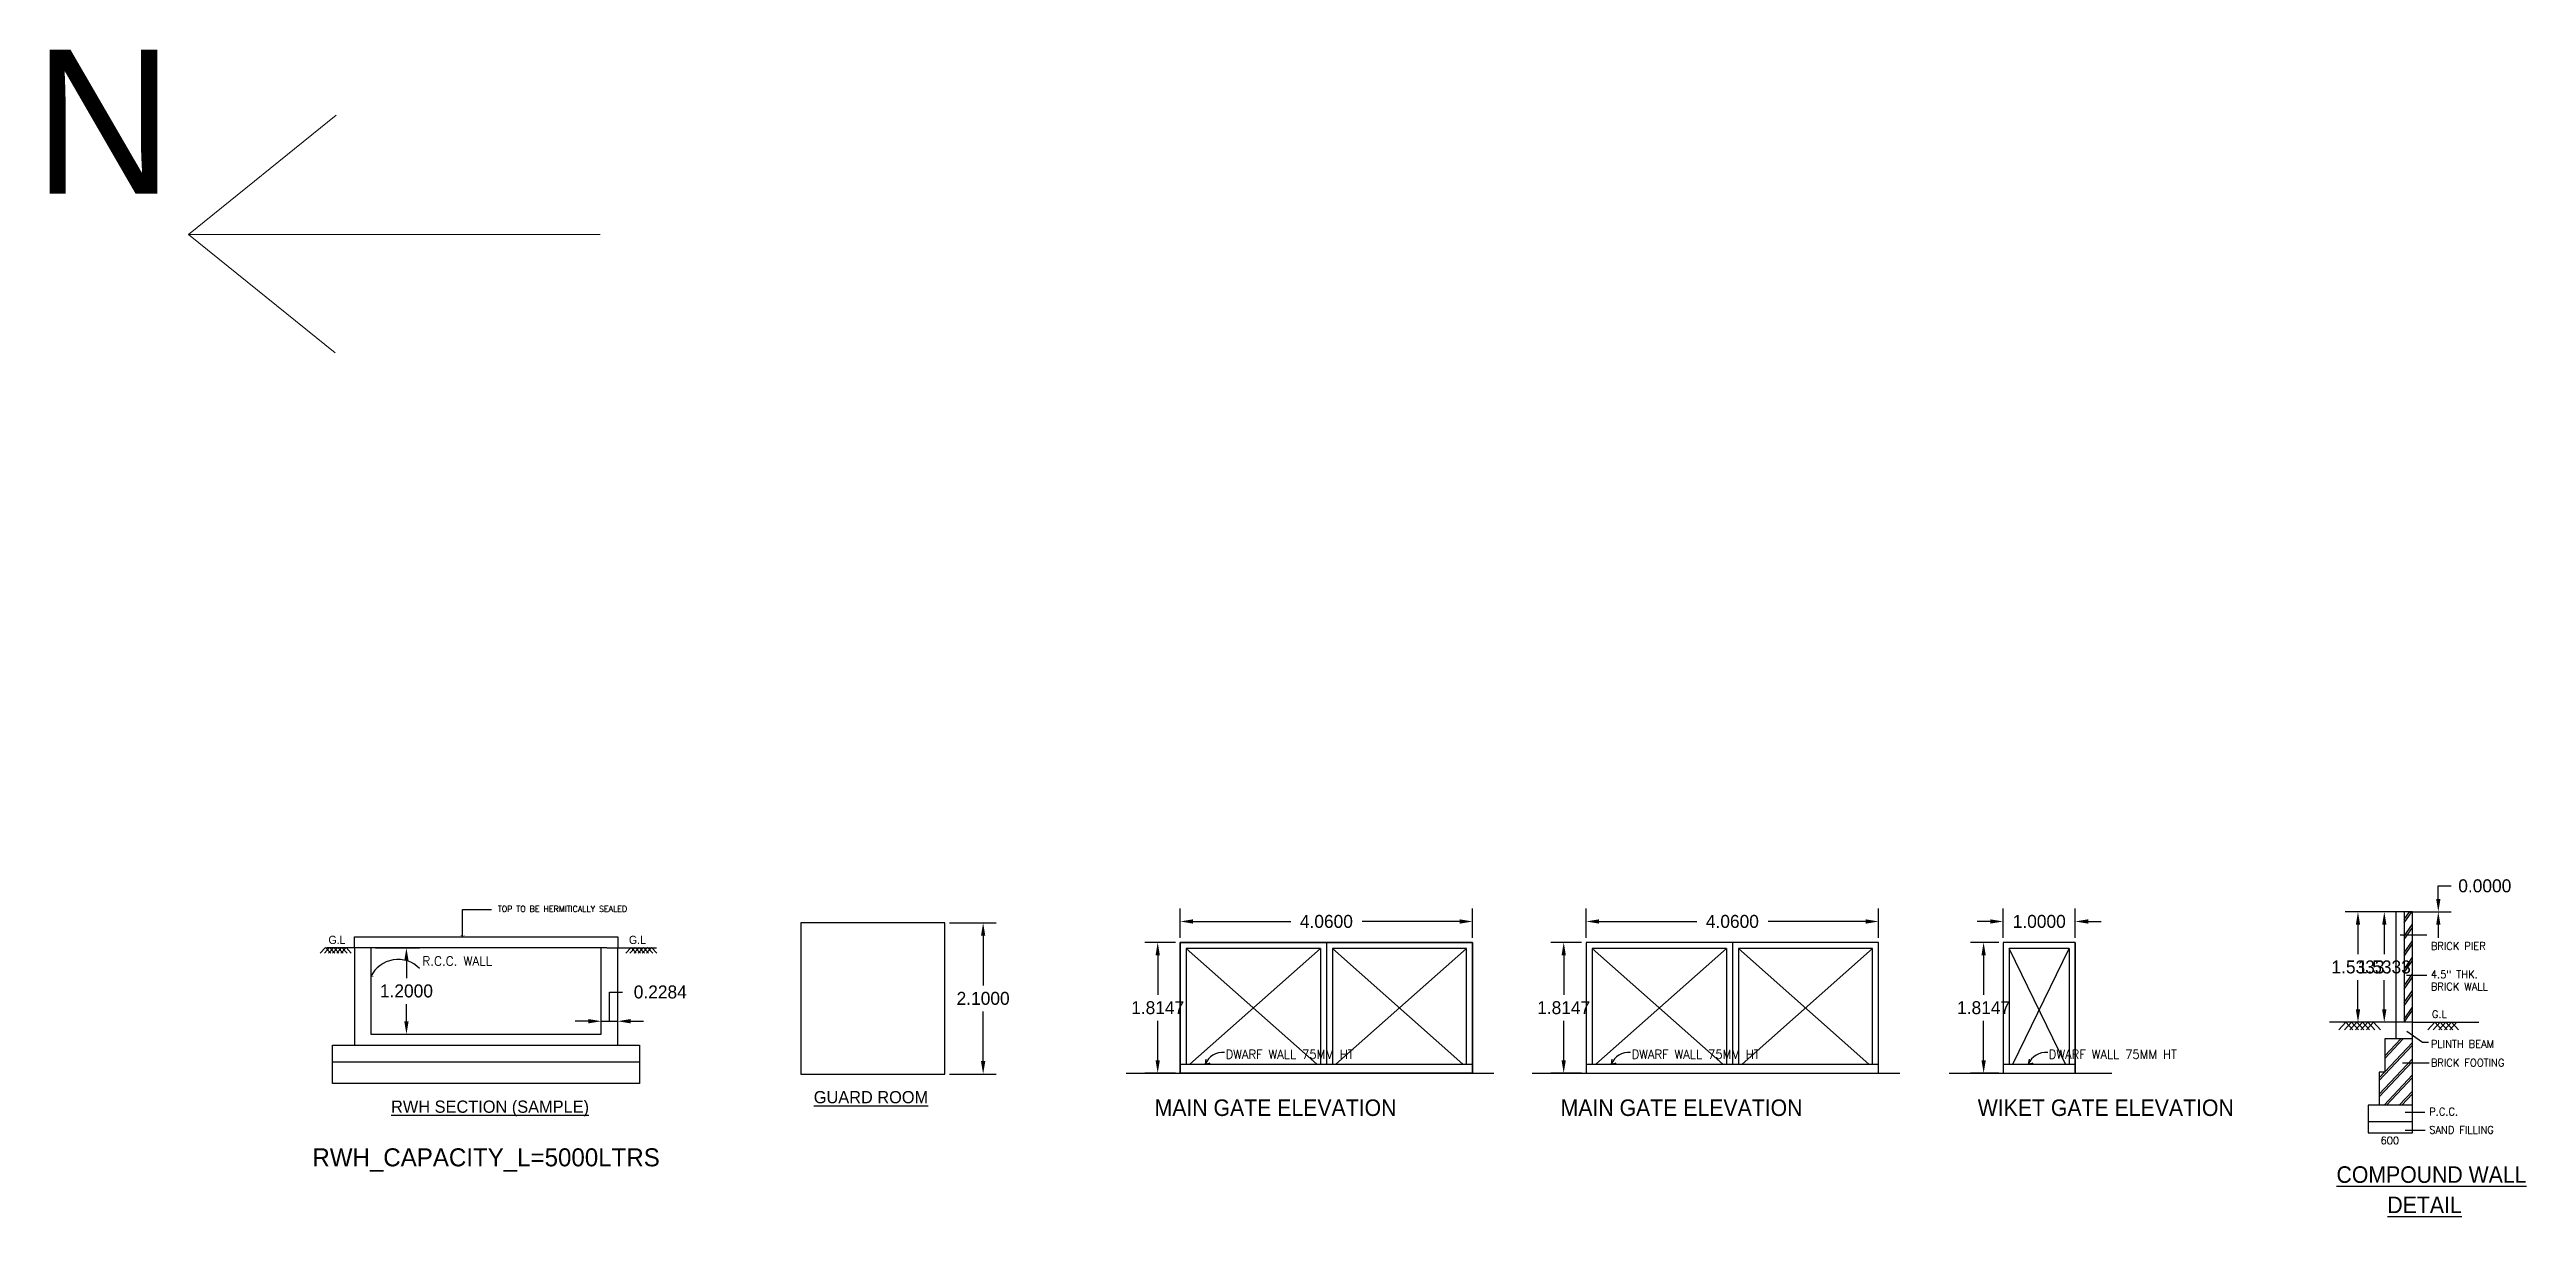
# Model space of a CAD drawing. Header units: metres. Extents: x 1422408 to 2267436, y 3843 to 80428.
# Drawn here: x 2267062.56 to 2267096.94, y 4002.64 to 4018.83 of the extents above; entities that cross this region are included whole.
import ezdxf

# ---------------------------------------------------------------- set-up
doc = ezdxf.new("R2010")
doc.units = ezdxf.units.M
doc.header["$LTSCALE"] = 3.5
doc.header["$MEASUREMENT"] = 0
doc.layers.get('0').update_dxf_attribs({"linetype": 'CONTINUOUS'})
doc.layers.get('DEFPOINTS').update_dxf_attribs({"linetype": 'CONTINUOUS'})
for name, color, linetype in [('COMPOUNDWALL', 58, 'CONTINUOUS'), ('DIM', 41, 'CONTINUOUS'), ('ED', 30, 'CONTINUOUS'), ('FURN', 35, 'CONTINUOUS'), ('GUARD_ROOM', 2, 'CONTINUOUS'), ('MAIN_GATE', 57, 'CONTINUOUS'), ('RWH', 130, 'CONTINUOUS'), ('TE', 7, 'CONTINUOUS'), ('TEXT', 4, 'CONTINUOUS'), ('WAL', 1, 'CONTINUOUS'), ('WALL', 125, 'CONTINUOUS'), ('WICKET_GATE', 57, 'CONTINUOUS')]:
    doc.layers.add(name, color=color, linetype=linetype)
doc.layers.add('NORTH_DIRECTION', color=7, linetype='CONTINUOUS', lineweight=0)
doc.styles.add('T', font='ROMI____.pfb', dxfattribs={"width": 1.2, "height": 24})
doc.styles.add('T1', font='ROMANS.shx', dxfattribs={"width": 0.96, "height": 4})
doc.styles.add('UATEXT', font='GOTHIC.TTF')
doc.styles.add('USA TEXT', font='GOTHIC.TTF')
doc.dimstyles.get("Standard").update_dxf_attribs({"dimtxt": 0.18, "dimasz": 0.18, "dimexe": 0.18, "dimexo": 0.0625, "dimgap": 0.09, "dimtad": 0, "dimtih": 1, "dimtoh": 1, "dimdec": 4, "dimzin": 0, "dimdsep": 46, "dimtxsty": 'STANDARD', "dimcen": 0.09, "dimadec": 0, "dimazin": 0, "dimtfac": 1, "dimtdec": 4, "dimtofl": 0, "dimtmove": 0, "dimatfit": 3, "dimfxl": 1, "dimtolj": 1, "dimtzin": 0, "dimarcsym": 0})

msp = doc.modelspace()

# ---------------------------------------------------------------- texts
at = {"layer": 'DIM', "color": 2, "style": 'T1', "width": 0.96}
for s, height, p in [('TOP TO BE HERMITICALLY SEALED', 0.0832741, (2267068.78435, 4006.866)), ('R.C.C. WALL', 0.1268939, (2267067.73838, 4006.12018))]:
    msp.add_text(s, height=height, dxfattribs=at).set_placement(p)
at = {"layer": 'DIM', "style": 'T1', "width": 0.96}
for s, height, p in [('BRICK PIER', 0.104778, (2267095.61277, 4006.33979)), ('4.5" THK.', 0.104778, (2267095.61277, 4005.94721)), ('BRICK WALL', 0.104778, (2267095.61277, 4005.77757)), ('G.L', 0.104778, (2267095.62836, 4005.39439)), ('PLINTH BEAM', 0.1047778, (2267095.61277, 4004.98081)), ('DWARF WALL 75MM HT', 0.1227692, (2267078.8848, 4004.8286)), ('DWARF WALL 75MM HT', 0.1227692, (2267084.51994, 4004.8286)), ('DWARF WALL 75MM HT', 0.1227692, (2267090.30964, 4004.8286)), ('BRICK FOOTING', 0.1047778, (2267095.61277, 4004.72054)), ('P.C.C.', 0.104778, (2267095.59015, 4004.04266)), ('600', 0.104778, (2267094.9146, 4003.64234)), ('SAND FILLING', 0.1047778, (2267095.59015, 4003.78873))]:
    msp.add_text(s, height=height, dxfattribs=at).set_placement(p)
at = {"layer": 'NORTH_DIRECTION', "insert": (2267062.34318, 4018.83165), "char_height": 2, "attachment_point": 1, "style": 'USA TEXT'}
msp.add_mtext_dynamic_manual_height_columns('N', width=1.1850696, gutter_width=30, heights=[2.65126], dxfattribs=at)
at = {"layer": 'RWH', "insert": (2267068.62151, 4003.42425), "char_height": 0.25, "attachment_point": 5}
msp.add_mtext_dynamic_manual_height_columns('RWH_CAPACITY_L=5000LTRS', width=9.3695657, gutter_width=0.9, heights=[0], dxfattribs=at)
at = {"layer": 'TE', "color": 1, "style": 'T', "width": 0.96}
for p in [(2267066.43391, 4006.42055), (2267070.60431, 4006.42055)]:
    msp.add_text('G.L', height=0.114205, dxfattribs=at).set_placement(p)
at = {"layer": 'TEXT', "style": 'UATEXT'}
for s, p in [('%%UGUARD ROOM', (2267073.16956, 4004.21067)), ('%%URWH SECTION (SAMPLE)', (2267067.30296, 4004.07872))]:
    msp.add_text(s, height=0.1695954, dxfattribs=at).set_placement(p)
at = {"layer": 'TEXT', "color": 5, "style": 'T', "width": 0.96}
for s, p in [('MAIN GATE ELEVATION', (2267077.89958, 4004.03438)), ('MAIN GATE ELEVATION', (2267083.53472, 4004.03438)), ('WIKET GATE ELEVATION', (2267089.32442, 4004.03438)), ('%%UCOMPOUND WALL%%U', (2267094.30396, 4003.10662)), ('%%UDETAIL%%U', (2267095.00991, 4002.68606))]:
    msp.add_text(s, height=0.2295684, dxfattribs=at).set_placement(p)

# ---------------------------------------------------------------- blocks, each defined once
blk = doc.blocks.new('ARROW2')
at = {"layer": 'FURN'}
for points in [[(0, 0, 0, 1.41, 0), (-4, 4, 1.41, 1.41, 0)], [(0, 0, 0, 1.41, 0), (4, 4, 1.41, 1.41, 0)]]:
    blk.add_lwpolyline(points, format="xyseb", dxfattribs=at)
blk = doc.blocks.new('*D353')
at = {"layer": 'DEFPOINTS', "color": 0}
for p in [(2267070.448, 4005.349), (2267070.22, 4005.168), (2267070.448, 4005.168)]:
    blk.add_point(p, dxfattribs=at)
at = {"layer": 'ED', "color": 0, "lineweight": -2}
for p, q in [((2267070.334, 4005.349), (2267070.334, 4005.754)), ((2267070.334, 4005.754), (2267070.514, 4005.754)), ((2267070.04, 4005.349), (2267069.86, 4005.349)), ((2267070.22, 4005.231), (2267070.22, 4005.529)), ((2267070.22, 4005.349), (2267070.448, 4005.349)), ((2267070.448, 4005.231), (2267070.448, 4005.529)), ((2267070.628, 4005.349), (2267070.808, 4005.349))]:
    blk.add_line(p, q, dxfattribs=at)
at = {"layer": 'ED', "color": 0}
for points in [[(2267070.04, 4005.379), (2267070.04, 4005.319), (2267070.22, 4005.349)], [(2267070.628, 4005.379), (2267070.628, 4005.319), (2267070.448, 4005.349)]]:
    blk.add_solid(points, dxfattribs=at)
at = {"layer": 'ED', "color": 0, "insert": (2267071.039, 4005.754), "char_height": 0.18, "attachment_point": 5}
blk.add_mtext('\\A1;0.2284', dxfattribs=at)
blk = doc.blocks.new('*D354')
at = {"layer": 'DEFPOINTS', "color": 0}
for p in [(2267067.023, 4006.368), (2267067.516, 4006.368), (2267067.023, 4005.168)]:
    blk.add_point(p, dxfattribs=at)
at = {"layer": 'RWH', "color": 0, "lineweight": -2}
for p, q in [((2267067.086, 4006.368), (2267067.696, 4006.368)), ((2267067.516, 4006.188), (2267067.516, 4005.948)), ((2267067.516, 4005.348), (2267067.516, 4005.588)), ((2267067.086, 4005.168), (2267067.696, 4005.168))]:
    blk.add_line(p, q, dxfattribs=at)
at = {"layer": 'RWH', "color": 0}
for points in [[(2267067.486, 4006.188), (2267067.546, 4006.188), (2267067.516, 4006.368)], [(2267067.486, 4005.348), (2267067.546, 4005.348), (2267067.516, 4005.168)]]:
    blk.add_solid(points, dxfattribs=at)
at = {"layer": 'RWH', "color": 0, "insert": (2267067.516, 4005.768), "char_height": 0.18, "attachment_point": 5}
blk.add_mtext('\\A1;1.2000', dxfattribs=at)
blk = doc.blocks.new('*D360')
at = {"layer": 'DEFPOINTS', "color": 0}
for p in [(2267074.99, 4006.715), (2267074.99, 4004.615), (2267075.52, 4004.615)]:
    blk.add_point(p, dxfattribs=at)
at = {"layer": 'GUARD_ROOM', "color": 0, "lineweight": -2}
for p, q in [((2267075.052, 4006.715), (2267075.7, 4006.715)), ((2267075.52, 4006.535), (2267075.52, 4005.845)), ((2267075.52, 4004.795), (2267075.52, 4005.485)), ((2267075.052, 4004.615), (2267075.7, 4004.615))]:
    blk.add_line(p, q, dxfattribs=at)
at = {"layer": 'GUARD_ROOM', "color": 0}
for points in [[(2267075.49, 4006.535), (2267075.55, 4006.535), (2267075.52, 4006.715)], [(2267075.49, 4004.795), (2267075.55, 4004.795), (2267075.52, 4004.615)]]:
    blk.add_solid(points, dxfattribs=at)
at = {"layer": 'GUARD_ROOM', "color": 0, "insert": (2267075.52, 4005.665), "char_height": 0.18, "attachment_point": 5}
blk.add_mtext('\\A1;2.1000', dxfattribs=at)
blk = doc.blocks.new('*D365')
at = {"layer": 'DEFPOINTS', "color": 0}
for p in [(2267077.943, 4006.443), (2267078.254, 4006.443), (2267078.254, 4004.628)]:
    blk.add_point(p, dxfattribs=at)
at = {"layer": 'MAIN_GATE', "color": 0, "lineweight": -2}
for p, q in [((2267078.191, 4006.443), (2267077.763, 4006.443)), ((2267077.943, 4006.263), (2267077.943, 4005.716)), ((2267077.943, 4004.808), (2267077.943, 4005.356)), ((2267078.191, 4004.628), (2267077.763, 4004.628))]:
    blk.add_line(p, q, dxfattribs=at)
at = {"layer": 'MAIN_GATE', "color": 0}
for points in [[(2267077.913, 4006.263), (2267077.973, 4006.263), (2267077.943, 4006.443)], [(2267077.913, 4004.808), (2267077.973, 4004.808), (2267077.943, 4004.628)]]:
    blk.add_solid(points, dxfattribs=at)
at = {"layer": 'MAIN_GATE', "color": 0, "insert": (2267077.943, 4005.536), "char_height": 0.18, "attachment_point": 5}
blk.add_mtext('\\A1;1.8147', dxfattribs=at)
blk = doc.blocks.new('*D366')
at = {"layer": 'DEFPOINTS', "color": 0}
for p in [(2267082.314, 4006.733), (2267078.254, 4006.443), (2267082.314, 4006.443)]:
    blk.add_point(p, dxfattribs=at)
at = {"layer": 'MAIN_GATE', "color": 0, "lineweight": -2}
for p, q in [((2267078.254, 4006.506), (2267078.254, 4006.913)), ((2267078.434, 4006.733), (2267079.789, 4006.733)), ((2267082.134, 4006.733), (2267080.779, 4006.733)), ((2267082.314, 4006.506), (2267082.314, 4006.913))]:
    blk.add_line(p, q, dxfattribs=at)
at = {"layer": 'MAIN_GATE', "color": 0}
for points in [[(2267078.434, 4006.763), (2267078.434, 4006.703), (2267078.254, 4006.733)], [(2267082.134, 4006.763), (2267082.134, 4006.703), (2267082.314, 4006.733)]]:
    blk.add_solid(points, dxfattribs=at)
at = {"layer": 'MAIN_GATE', "color": 0, "insert": (2267080.284, 4006.733), "char_height": 0.18, "attachment_point": 5}
blk.add_mtext('\\A1;4.0600', dxfattribs=at)
blk = doc.blocks.new('*D367')
at = {"layer": 'DEFPOINTS', "color": 0}
for p in [(2267083.578, 4006.443), (2267083.889, 4006.443), (2267083.889, 4004.628)]:
    blk.add_point(p, dxfattribs=at)
at = {"layer": 'MAIN_GATE', "color": 0, "lineweight": -2}
for p, q in [((2267083.826, 4006.443), (2267083.398, 4006.443)), ((2267083.578, 4006.263), (2267083.578, 4005.716)), ((2267083.578, 4004.808), (2267083.578, 4005.356)), ((2267083.826, 4004.628), (2267083.398, 4004.628))]:
    blk.add_line(p, q, dxfattribs=at)
at = {"layer": 'MAIN_GATE', "color": 0}
for points in [[(2267083.548, 4006.263), (2267083.608, 4006.263), (2267083.578, 4006.443)], [(2267083.548, 4004.808), (2267083.608, 4004.808), (2267083.578, 4004.628)]]:
    blk.add_solid(points, dxfattribs=at)
at = {"layer": 'MAIN_GATE', "color": 0, "insert": (2267083.578, 4005.536), "char_height": 0.18, "attachment_point": 5}
blk.add_mtext('\\A1;1.8147', dxfattribs=at)
blk = doc.blocks.new('*D368')
at = {"layer": 'DEFPOINTS', "color": 0}
for p in [(2267087.949, 4006.733), (2267083.889, 4006.443), (2267087.949, 4006.443)]:
    blk.add_point(p, dxfattribs=at)
at = {"layer": 'MAIN_GATE', "color": 0, "lineweight": -2}
for p, q in [((2267083.889, 4006.506), (2267083.889, 4006.913)), ((2267084.069, 4006.733), (2267085.424, 4006.733)), ((2267087.769, 4006.733), (2267086.414, 4006.733)), ((2267087.949, 4006.506), (2267087.949, 4006.913))]:
    blk.add_line(p, q, dxfattribs=at)
at = {"layer": 'MAIN_GATE', "color": 0}
for points in [[(2267084.069, 4006.763), (2267084.069, 4006.703), (2267083.889, 4006.733)], [(2267087.769, 4006.763), (2267087.769, 4006.703), (2267087.949, 4006.733)]]:
    blk.add_solid(points, dxfattribs=at)
at = {"layer": 'MAIN_GATE', "color": 0, "insert": (2267085.919, 4006.733), "char_height": 0.18, "attachment_point": 5}
blk.add_mtext('\\A1;4.0600', dxfattribs=at)
blk = doc.blocks.new('*D369')
at = {"layer": 'DEFPOINTS', "color": 0}
for p in [(2267089.406, 4006.443), (2267089.678, 4006.443), (2267089.678, 4004.628)]:
    blk.add_point(p, dxfattribs=at)
at = {"layer": 'WICKET_GATE', "color": 0, "lineweight": -2}
for p, q in [((2267089.616, 4006.443), (2267089.226, 4006.443)), ((2267089.406, 4006.263), (2267089.406, 4005.716)), ((2267089.406, 4004.808), (2267089.406, 4005.356)), ((2267089.616, 4004.628), (2267089.226, 4004.628))]:
    blk.add_line(p, q, dxfattribs=at)
at = {"layer": 'WICKET_GATE', "color": 0}
for points in [[(2267089.376, 4006.263), (2267089.436, 4006.263), (2267089.406, 4006.443)], [(2267089.376, 4004.808), (2267089.436, 4004.808), (2267089.406, 4004.628)]]:
    blk.add_solid(points, dxfattribs=at)
at = {"layer": 'WICKET_GATE', "color": 0, "insert": (2267089.406, 4005.536), "char_height": 0.18, "attachment_point": 5}
blk.add_mtext('\\A1;1.8147', dxfattribs=at)
blk = doc.blocks.new('*D370')
at = {"layer": 'DEFPOINTS', "color": 0}
for p in [(2267090.678, 4006.733), (2267089.678, 4006.443), (2267090.678, 4006.443)]:
    blk.add_point(p, dxfattribs=at)
at = {"layer": 'WICKET_GATE', "color": 0, "lineweight": -2}
for p, q in [((2267089.498, 4006.733), (2267089.318, 4006.733)), ((2267089.678, 4006.506), (2267089.678, 4006.913)), ((2267090.678, 4006.506), (2267090.678, 4006.913)), ((2267090.858, 4006.733), (2267091.038, 4006.733))]:
    blk.add_line(p, q, dxfattribs=at)
at = {"layer": 'WICKET_GATE', "color": 0}
for points in [[(2267089.498, 4006.763), (2267089.498, 4006.703), (2267089.678, 4006.733)], [(2267090.858, 4006.763), (2267090.858, 4006.703), (2267090.678, 4006.733)]]:
    blk.add_solid(points, dxfattribs=at)
at = {"layer": 'WICKET_GATE', "color": 0, "insert": (2267090.178, 4006.733), "char_height": 0.18, "attachment_point": 5}
blk.add_mtext('\\A1;1.0000', dxfattribs=at)
blk = doc.blocks.new('*D371')
at = {"layer": 'COMPOUNDWALL', "color": 0, "lineweight": -2}
for p, q in [((2267095.18, 4006.867), (2267094.787, 4006.867)), ((2267094.967, 4006.687), (2267094.967, 4006.281)), ((2267094.967, 4005.514), (2267094.967, 4005.921)), ((2267095.18, 4005.334), (2267094.787, 4005.334))]:
    blk.add_line(p, q, dxfattribs=at)
at = {"layer": 'COMPOUNDWALL', "color": 0}
for points in [[(2267094.937, 4006.687), (2267094.997, 4006.687), (2267094.967, 4006.867)], [(2267094.937, 4005.514), (2267094.997, 4005.514), (2267094.967, 4005.334)]]:
    blk.add_solid(points, dxfattribs=at)
at = {"layer": 'DEFPOINTS', "color": 0}
for p in [(2267094.967, 4006.867), (2267095.242, 4006.867), (2267095.242, 4005.334)]:
    blk.add_point(p, dxfattribs=at)
at = {"layer": 'COMPOUNDWALL', "color": 0, "insert": (2267094.967, 4006.101), "char_height": 0.18, "attachment_point": 5}
blk.add_mtext('\\A1;1.5333', dxfattribs=at)
blk = doc.blocks.new('*D372')
at = {"layer": 'COMPOUNDWALL', "color": 0, "lineweight": -2}
for p, q in [((2267095.18, 4006.867), (2267094.422, 4006.867)), ((2267094.602, 4006.687), (2267094.602, 4006.281)), ((2267094.602, 4005.514), (2267094.602, 4005.921)), ((2267095.18, 4005.334), (2267094.422, 4005.334))]:
    blk.add_line(p, q, dxfattribs=at)
at = {"layer": 'COMPOUNDWALL', "color": 0}
for points in [[(2267094.572, 4006.687), (2267094.632, 4006.687), (2267094.602, 4006.867)], [(2267094.572, 4005.514), (2267094.632, 4005.514), (2267094.602, 4005.334)]]:
    blk.add_solid(points, dxfattribs=at)
at = {"layer": 'DEFPOINTS', "color": 0}
for p in [(2267095.242, 4006.867), (2267094.602, 4005.334), (2267095.242, 4005.334)]:
    blk.add_point(p, dxfattribs=at)
at = {"layer": 'COMPOUNDWALL', "color": 0, "insert": (2267094.602, 4006.101), "char_height": 0.18, "attachment_point": 5}
blk.add_mtext('\\A1;1.5333', dxfattribs=at)
blk = doc.blocks.new('*D373')
at = {"layer": 'COMPOUNDWALL', "color": 0, "lineweight": -2}
for p, q in [((2267095.717, 4007.047), (2267095.717, 4007.227)), ((2267095.717, 4007.227), (2267095.897, 4007.227)), ((2267095.305, 4006.867), (2267095.897, 4006.867)), ((2267095.305, 4006.867), (2267095.897, 4006.867)), ((2267095.717, 4006.687), (2267095.717, 4006.507))]:
    blk.add_line(p, q, dxfattribs=at)
at = {"layer": 'COMPOUNDWALL', "color": 0}
for points in [[(2267095.687, 4007.047), (2267095.747, 4007.047), (2267095.717, 4006.867)], [(2267095.687, 4006.687), (2267095.747, 4006.687), (2267095.717, 4006.867)]]:
    blk.add_solid(points, dxfattribs=at)
at = {"layer": 'DEFPOINTS', "color": 0}
for p in [(2267095.242, 4006.867), (2267095.242, 4006.867), (2267095.717, 4006.867)]:
    blk.add_point(p, dxfattribs=at)
at = {"layer": 'COMPOUNDWALL', "color": 0, "insert": (2267096.362, 4007.227), "char_height": 0.18, "attachment_point": 5}
blk.add_mtext('\\A1;0.0000', dxfattribs=at)

# ---------------------------------------------------------------- dimensions: what is measured, and where the dimension line sits
at = {"layer": 'COMPOUNDWALL', "color": 3}
dim = msp.add_linear_dim(base=(2267095.7174895108, 4006.8672083057), p1=(2267095.2422161312, 4006.8672083057), p2=(2267095.2422161312, 4006.8672083057), angle=90, dimstyle='STANDARD', override={"dimscale": 1}, dxfattribs=at)
dim.commit()
dim.dimension.update_dxf_attribs({"geometry": '*D373', "text_midpoint": (2267096.3624895108, 4007.227208305)})
at = {"layer": 'COMPOUNDWALL', "color": 2}
dim = msp.add_linear_dim(base=(2267094.60232, 4005.33387), p1=(2267095.24222, 4006.86721), p2=(2267095.24222, 4005.33387), angle=90, dimstyle='STANDARD', override={"dimscale": 1}, dxfattribs=at)
dim.commit()
dim.dimension.update_dxf_attribs({"geometry": '*D372', "text_midpoint": (2267094.60232, 4006.10054)})
at = {"layer": 'COMPOUNDWALL', "color": 1}
dim = msp.add_linear_dim(base=(2267094.9667, 4006.86721), p1=(2267095.24222, 4005.33387), p2=(2267095.24222, 4006.86721), angle=90, dimstyle='STANDARD', override={"dimscale": 1}, dxfattribs=at)
dim.commit()
dim.dimension.update_dxf_attribs({"geometry": '*D371', "text_midpoint": (2267094.9667, 4006.10054)})
at = {"layer": 'ED'}
dim = msp.add_linear_dim(base=(2267070.44805, 4005.34882), p1=(2267070.21965, 4005.16831), p2=(2267070.44805, 4005.16831), dimstyle='STANDARD', override={"dimscale": 1, "dimtxt": 0.18, "dimtmove": 1, "dimfxl": 5}, dxfattribs=at)
dim.commit()
dim.dimension.update_dxf_attribs({"geometry": '*D353', "text_midpoint": (2267070.60385, 4005.75382)})
at = {"layer": 'GUARD_ROOM'}
dim = msp.add_linear_dim(base=(2267075.52045, 4004.61504), p1=(2267074.98975, 4006.71504), p2=(2267074.98975, 4004.61504), angle=90, dimstyle='STANDARD', override={"dimscale": 1}, dxfattribs=at)
dim.commit()
dim.dimension.update_dxf_attribs({"geometry": '*D360', "text_midpoint": (2267075.52045, 4005.66504)})
at = {"layer": 'MAIN_GATE', "color": 2}
for base, p1, p2, picture, middle in [((2267082.31365, 4006.73265), (2267078.25365, 4006.44313), (2267082.31365, 4006.44313), '*D366', (2267080.28365, 4006.73265)), ((2267087.94879, 4006.73265), (2267083.88879, 4006.44313), (2267087.94879, 4006.44313), '*D368', (2267085.91879, 4006.73265))]:
    dim = msp.add_linear_dim(base=base, p1=p1, p2=p2, dimstyle='STANDARD', override={"dimscale": 1}, dxfattribs=at)
    dim.commit()
    dim.dimension.update_dxf_attribs({"geometry": picture, "text_midpoint": middle})
at = {"layer": 'MAIN_GATE', "color": 1}
for base, p1, p2, picture, middle in [((2267077.94255, 4006.44313), (2267078.25365, 4004.62841), (2267078.25365, 4006.44313), '*D365', (2267077.94255, 4005.53577)), ((2267083.57769, 4006.44313), (2267083.88879, 4004.62841), (2267083.88879, 4006.44313), '*D367', (2267083.57769, 4005.53577))]:
    dim = msp.add_linear_dim(base=base, p1=p1, p2=p2, angle=90, dimstyle='STANDARD', override={"dimscale": 1}, dxfattribs=at)
    dim.commit()
    dim.dimension.update_dxf_attribs({"geometry": picture, "text_midpoint": middle})
at = {"layer": 'RWH'}
dim = msp.add_linear_dim(base=(2267067.5157, 4006.36831), p1=(2267067.02338, 4005.16831), p2=(2267067.02338, 4006.36831), angle=90, dimstyle='STANDARD', override={"dimscale": 1}, dxfattribs=at)
dim.commit()
dim.dimension.update_dxf_attribs({"geometry": '*D354', "text_midpoint": (2267067.5157, 4005.76831)})
at = {"layer": 'WICKET_GATE', "color": 2}
dim = msp.add_linear_dim(base=(2267090.67849, 4006.73265), p1=(2267089.67849, 4006.44313), p2=(2267090.67849, 4006.44313), dimstyle='STANDARD', override={"dimscale": 1}, dxfattribs=at)
dim.commit()
dim.dimension.update_dxf_attribs({"geometry": '*D370', "text_midpoint": (2267090.17849, 4006.73265)})
at = {"layer": 'WICKET_GATE', "color": 1}
dim = msp.add_linear_dim(base=(2267089.40622, 4006.44313), p1=(2267089.67849, 4004.62841), p2=(2267089.67849, 4006.44313), angle=90, dimstyle='STANDARD', override={"dimscale": 1}, dxfattribs=at)
dim.commit()
dim.dimension.update_dxf_attribs({"geometry": '*D369', "text_midpoint": (2267089.40622, 4005.53577)})

# ---------------------------------------------------------------- linework, layer by layer
msp.add_lwpolyline([(2267072.98975, 4004.61504), (2267074.98975, 4004.61504), (2267074.98975, 4006.71504), (2267072.98975, 4006.71504)], close=True)
at = {"layer": 'DEFPOINTS', "color": 0, "linetype": 'ByBlock'}
for p in [(2267067.38481, 4006.36831), (2267067.38481, 4005.16831)]:
    msp.add_point(p, dxfattribs=at)
at = {"layer": 'DIM'}
for p, q in [((2267095.12722, 4006.86721), (2267095.12722, 4005.33387)), ((2267095.24222, 4006.86721), (2267095.12722, 4006.86721)), ((2267095.24222, 4006.71387), (2267095.34786, 4006.86721)), ((2267095.24222, 4006.75892), (2267095.31683, 4006.86721)), ((2267095.18701, 4006.54548), (2267095.55747, 4006.54548)), ((2267095.24222, 4006.52892), (2267095.35722, 4006.69582)), ((2267095.24222, 4006.48387), (2267095.35722, 4006.65078)), ((2267095.24222, 4006.29892), (2267095.35722, 4006.46582)), ((2267095.24222, 4006.25387), (2267095.35722, 4006.42078)), ((2267095.24222, 4006.06892), (2267095.35722, 4006.23582)), ((2267095.24222, 4006.02387), (2267095.35722, 4006.19078)), ((2267095.24222, 4005.83892), (2267095.35722, 4006.00582)), ((2267095.24222, 4005.79387), (2267095.35722, 4005.96078)), ((2267095.24222, 4005.60892), (2267095.35722, 4005.77582)), ((2267095.24222, 4005.56387), (2267095.35722, 4005.73078)), ((2267095.27522, 4005.98722), (2267095.55747, 4005.98722)), ((2267095.24222, 4005.37892), (2267095.35722, 4005.54582)), ((2267095.24222, 4005.33387), (2267095.35722, 4005.50078)), ((2267094.33609, 4005.23165), (2267094.43326, 4005.33387)), ((2267094.41276, 4005.23165), (2267094.50993, 4005.33387)), ((2267094.53043, 4005.23165), (2267094.43326, 4005.33387)), ((2267094.48943, 4005.23165), (2267094.5866, 4005.33387)), ((2267094.6071, 4005.23165), (2267094.50993, 4005.33387)), ((2267094.56609, 4005.23165), (2267094.66326, 4005.33387)), ((2267094.68376, 4005.23165), (2267094.5866, 4005.33387)), ((2267094.64276, 4005.23165), (2267094.73993, 4005.33387)), ((2267094.76043, 4005.23165), (2267094.66326, 4005.33387)), ((2267094.71943, 4005.23165), (2267094.8166, 4005.33387)), ((2267094.8371, 4005.23165), (2267094.73993, 4005.33387)), ((2267094.91376, 4005.23165), (2267094.8166, 4005.33387)), ((2267094.89722, 4004.56183), (2267095.35722, 4005.05271)), ((2267094.89722, 4004.52446), (2267095.35722, 4005.01534)), ((2267094.97388, 4004.83052), (2267095.23004, 4005.10387)), ((2267094.97388, 4004.86789), (2267095.19502, 4005.10387)), ((2267095.27954, 4005.20922), (2267095.49819, 4005.05853)), ((2267095.49819, 4005.05853), (2267095.58113, 4005.05853)), ((2267095.57067, 4005.23165), (2267095.66784, 4005.33387)), ((2267095.64734, 4005.23165), (2267095.7445, 4005.33387)), ((2267095.76501, 4005.23165), (2267095.66784, 4005.33387)), ((2267095.724, 4005.23165), (2267095.82117, 4005.33387)), ((2267095.84167, 4005.23165), (2267095.7445, 4005.33387)), ((2267095.80067, 4005.23165), (2267095.89784, 4005.33387)), ((2267095.91834, 4005.23165), (2267095.82117, 4005.33387)), ((2267095.87734, 4005.23165), (2267095.9745, 4005.33387)), ((2267095.99501, 4005.23165), (2267095.89784, 4005.33387)), ((2267078.60412, 4004.75341), (2267078.61577, 4004.82089)), ((2267078.60412, 4004.75341), (2267078.67055, 4004.77002)), ((2267084.23926, 4004.75341), (2267084.25091, 4004.82089)), ((2267084.23926, 4004.75341), (2267084.30569, 4004.77002)), ((2267090.02896, 4004.75341), (2267090.04061, 4004.82089)), ((2267090.02896, 4004.75341), (2267090.09539, 4004.77002)), ((2267094.89722, 4004.33759), (2267095.35722, 4004.82847)), ((2267094.89722, 4004.30021), (2267095.35722, 4004.7911)), ((2267095.21922, 4004.77221), (2267095.58867, 4004.77221)), ((2267094.96331, 4004.18387), (2267095.35722, 4004.60423)), ((2267094.99833, 4004.18387), (2267095.35722, 4004.56685)), ((2267095.17344, 4004.18387), (2267095.35722, 4004.37998)), ((2267095.20847, 4004.18387), (2267095.35722, 4004.34261)), ((2267095.25692, 4004.08656), (2267095.52835, 4004.08656)), ((2267095.25692, 4003.83792), (2267095.53589, 4003.83792))]:
    msp.add_line(p, q, dxfattribs=at)
for centre in [(2267078.84129, 4004.66243), (2267084.47643, 4004.66243), (2267090.26613, 4004.66243)]:
    msp.add_arc(centre, 0.25402, 83.35485, 159.011928, dxfattribs=at)
at = {"layer": 'FURN'}
for p, q in [((2267068.29602, 4006.89726), (2267068.69834, 4006.89726)), ((2267068.29602, 4006.5184), (2267068.29602, 4006.89726))]:
    msp.add_line(p, q, dxfattribs=at)
msp.add_arc((2267067.39972, 4005.78496), 0.42035, 44.836453, 153.695818, dxfattribs=at)
at = {"layer": 'MAIN_GATE'}
for points in [[(2267078.25365, 4006.44313), (2267082.31365, 4006.44313), (2267082.31365, 4004.62841), (2267078.25365, 4004.62841)], [(2267083.88879, 4004.62841), (2267087.94879, 4004.62841), (2267087.94879, 4006.44313), (2267083.88879, 4006.44313)]]:
    msp.add_lwpolyline(points, close=True, dxfattribs=at)
at = {"layer": 'NORTH_DIRECTION'}
for points in [[(2267066.54232, 4017.9211), (2267066.54232, 4017.9211), (2267064.49023, 4016.26618)], [(2267070.20633, 4016.26618), (2267070.20633, 4016.26618), (2267064.49023, 4016.26618), (2267066.52564, 4014.62472)]]:
    msp.add_lwpolyline(points, dxfattribs=at)
at = {"layer": 'WAL', "color": 12}
for p, q in [((2267066.32035, 4006.29358), (2267066.39272, 4006.36972)), ((2267066.37745, 4006.29358), (2267066.44982, 4006.36972)), ((2267066.46509, 4006.29358), (2267066.39272, 4006.36972)), ((2267066.43455, 4006.29358), (2267066.50692, 4006.36972)), ((2267066.52219, 4006.29358), (2267066.44982, 4006.36972)), ((2267066.49165, 4006.29358), (2267066.56403, 4006.36972)), ((2267066.5793, 4006.29358), (2267066.50692, 4006.36972)), ((2267066.54876, 4006.29358), (2267066.62113, 4006.36972)), ((2267066.60586, 4006.29358), (2267066.67823, 4006.36972)), ((2267066.6935, 4006.29358), (2267066.62113, 4006.36972)), ((2267070.56063, 4006.29358), (2267070.633, 4006.36972)), ((2267070.61773, 4006.29358), (2267070.6901, 4006.36972)), ((2267070.70537, 4006.29358), (2267070.633, 4006.36972)), ((2267070.67483, 4006.29358), (2267070.7472, 4006.36972)), ((2267070.76247, 4006.29358), (2267070.6901, 4006.36972)), ((2267070.73193, 4006.29358), (2267070.80431, 4006.36972)), ((2267070.81958, 4006.29358), (2267070.7472, 4006.36972)), ((2267070.78904, 4006.29358), (2267070.86141, 4006.36972)), ((2267070.87668, 4006.29358), (2267070.80431, 4006.36972)), ((2267070.84614, 4006.29358), (2267070.91851, 4006.36972)), ((2267070.93378, 4006.29358), (2267070.86141, 4006.36972)), ((2267070.99088, 4006.29358), (2267070.91851, 4006.36972))]:
    msp.add_line(p, q, dxfattribs=at)
at = {"layer": 'WAL', "color": 7}
for p, q in [((2267066.94724, 4006.36831), (2267066.4099, 4006.36831)), ((2267070.29578, 4006.36831), (2267070.9884, 4006.36831))]:
    msp.add_line(p, q, dxfattribs=at)
at = {"layer": 'WAL', "color": 1}
for p, q in [((2267066.6364, 4006.29358), (2267066.56403, 4006.36972)), ((2267066.7506, 4006.29358), (2267066.67823, 4006.36972))]:
    msp.add_line(p, q, dxfattribs=at)
at = {"layer": 'WALL'}
for p, q in [((2267095.24222, 4006.86721), (2267095.24222, 4005.33387)), ((2267095.35722, 4006.86721), (2267095.24222, 4006.86721)), ((2267095.35722, 4005.33387), (2267095.35722, 4006.86721)), ((2267066.79497, 4006.36831), (2267066.79497, 4006.52058)), ((2267066.79497, 4006.52058), (2267070.21965, 4006.52058)), ((2267070.21965, 4006.52058), (2267070.44805, 4006.52058)), ((2267070.44805, 4006.52058), (2267070.44805, 4006.36831)), ((2267066.79497, 4006.36831), (2267066.79497, 4005.16831)), ((2267070.29578, 4006.36831), (2267066.94724, 4006.36831)), ((2267067.02338, 4006.36831), (2267067.02338, 4005.16831)), ((2267070.21965, 4005.16831), (2267070.21965, 4006.36831)), ((2267070.44805, 4005.01603), (2267070.44805, 4006.36831)), ((2267066.49042, 4004.48308), (2267066.49042, 4005.01603)), ((2267066.49042, 4005.01603), (2267066.79497, 4005.01603)), ((2267066.79497, 4005.16831), (2267066.79497, 4005.01603)), ((2267066.79497, 4005.01603), (2267070.44805, 4005.01603)), ((2267067.02338, 4005.16831), (2267070.21965, 4005.16831)), ((2267070.44805, 4005.01603), (2267070.7526, 4005.01603)), ((2267070.7526, 4005.01603), (2267070.7526, 4004.48308)), ((2267095.12722, 4005.33387), (2267094.20722, 4005.33387)), ((2267095.35722, 4005.10387), (2267094.97388, 4005.10387)), ((2267094.97388, 4005.10387), (2267094.97388, 4004.64387)), ((2267095.35722, 4005.33387), (2267095.12722, 4005.33387)), ((2267095.12722, 4005.33387), (2267095.12722, 4005.10387)), ((2267095.35722, 4005.10387), (2267095.35722, 4005.33387)), ((2267095.35722, 4005.33387), (2267096.27722, 4005.33387)), ((2267095.35722, 4004.64387), (2267095.35722, 4005.10387)), ((2267066.49042, 4004.78762), (2267070.7526, 4004.78762)), ((2267070.7526, 4004.48308), (2267066.49042, 4004.48308)), ((2267094.97388, 4004.64387), (2267094.89722, 4004.64387)), ((2267094.89722, 4004.64387), (2267094.89722, 4004.18387)), ((2267095.35722, 4004.18387), (2267095.35722, 4004.64387)), ((2267095.35722, 4004.18387), (2267094.74388, 4004.18387)), ((2267094.74388, 4004.18387), (2267094.74388, 4003.80054)), ((2267095.35722, 4003.80054), (2267095.35722, 4004.18387)), ((2267095.35722, 4003.95387), (2267094.74388, 4003.95387)), ((2267094.74388, 4003.80054), (2267095.35722, 4003.80054))]:
    msp.add_line(p, q, dxfattribs=at)
at = {"layer": 'WALL', "color": 1}
for p, q in [((2267082.31365, 4006.44313), (2267078.25365, 4006.44313)), ((2267078.25365, 4006.44313), (2267078.25365, 4004.62841)), ((2267080.28365, 4006.44313), (2267080.28365, 4004.75341)), ((2267082.31365, 4004.62841), (2267082.31365, 4006.44313)), ((2267087.94879, 4006.44313), (2267083.88879, 4006.44313)), ((2267083.88879, 4006.44313), (2267083.88879, 4004.62841)), ((2267085.91879, 4006.44313), (2267085.91879, 4004.75341)), ((2267087.94879, 4004.62841), (2267087.94879, 4006.44313)), ((2267090.67849, 4006.44313), (2267089.67849, 4006.44313)), ((2267089.67849, 4006.44313), (2267089.67849, 4004.62841)), ((2267090.67849, 4006.44313), (2267090.67849, 4004.62841)), ((2267078.33699, 4006.3598), (2267078.33699, 4004.75341)), ((2267080.14972, 4004.75341), (2267078.33699, 4006.3598)), ((2267080.20032, 4006.3598), (2267078.33699, 4006.3598)), ((2267078.38758, 4004.75341), (2267080.20032, 4006.3598)), ((2267080.20032, 4006.3598), (2267080.20032, 4004.75341)), ((2267082.23032, 4006.3598), (2267080.36699, 4006.3598)), ((2267082.17972, 4004.75341), (2267080.36699, 4006.3598)), ((2267080.36699, 4006.3598), (2267080.36699, 4004.75341)), ((2267080.41758, 4004.75341), (2267082.23032, 4006.3598)), ((2267082.23032, 4004.75341), (2267082.23032, 4006.3598)), ((2267083.97213, 4006.3598), (2267083.97213, 4004.75341)), ((2267085.78486, 4004.75341), (2267083.97213, 4006.3598)), ((2267085.83546, 4006.3598), (2267083.97213, 4006.3598)), ((2267084.02272, 4004.75341), (2267085.83546, 4006.3598)), ((2267085.83546, 4006.3598), (2267085.83546, 4004.75341)), ((2267087.86546, 4006.3598), (2267086.00213, 4006.3598)), ((2267087.81486, 4004.75341), (2267086.00213, 4006.3598)), ((2267086.00213, 4006.3598), (2267086.00213, 4004.75341)), ((2267086.05272, 4004.75341), (2267087.86546, 4006.3598)), ((2267087.86546, 4004.75341), (2267087.86546, 4006.3598)), ((2267089.76182, 4006.3598), (2267089.76182, 4004.75341)), ((2267090.54456, 4004.75341), (2267089.76182, 4006.3598)), ((2267090.59516, 4006.3598), (2267089.76182, 4006.3598)), ((2267089.81242, 4004.75341), (2267090.59516, 4006.3598)), ((2267090.59516, 4006.3598), (2267090.59516, 4004.75341)), ((2267078.25365, 4004.75341), (2267082.31365, 4004.75341)), ((2267083.88879, 4004.75341), (2267087.94879, 4004.75341)), ((2267089.67849, 4004.75341), (2267090.67849, 4004.75341)), ((2267077.50365, 4004.62841), (2267082.60918, 4004.62841)), ((2267083.13879, 4004.62841), (2267088.24432, 4004.62841)), ((2267088.92849, 4004.62841), (2267091.1852, 4004.62841))]:
    msp.add_line(p, q, dxfattribs=at)
at = {"layer": 'WICKET_GATE'}
msp.add_lwpolyline([(2267089.67849, 4004.62841), (2267090.67849, 4004.62841), (2267090.67849, 4006.44313), (2267089.67849, 4006.44313)], close=True, dxfattribs=at)

# ---------------------------------------------------------------- block references
at = {"layer": 'DIM', "xscale": -0.006344696969697, "yscale": 0.006344696969697, "zscale": 0.0063446969696914}
msp.add_blockref('ARROW2', (2267068.29602, 4006.5184), dxfattribs=at)
at = {"layer": 'DIM', "xscale": -0.006344696969825, "yscale": 0.006344696969697, "zscale": 0.0063446969696914, "rotation": 316.4060953670703}
msp.add_blockref('ARROW2', (2267067.02289, 4005.97123), dxfattribs=at)

msp.set_redraw_order([(e.dxf.handle, doc.entitydb.next_handle()) for e in msp.query("TEXT MTEXT ATTDEF DIMENSION ARC_DIMENSION")])  # texts and dimensions are drawn at this point

doc.saveas('drawing.dxf')
